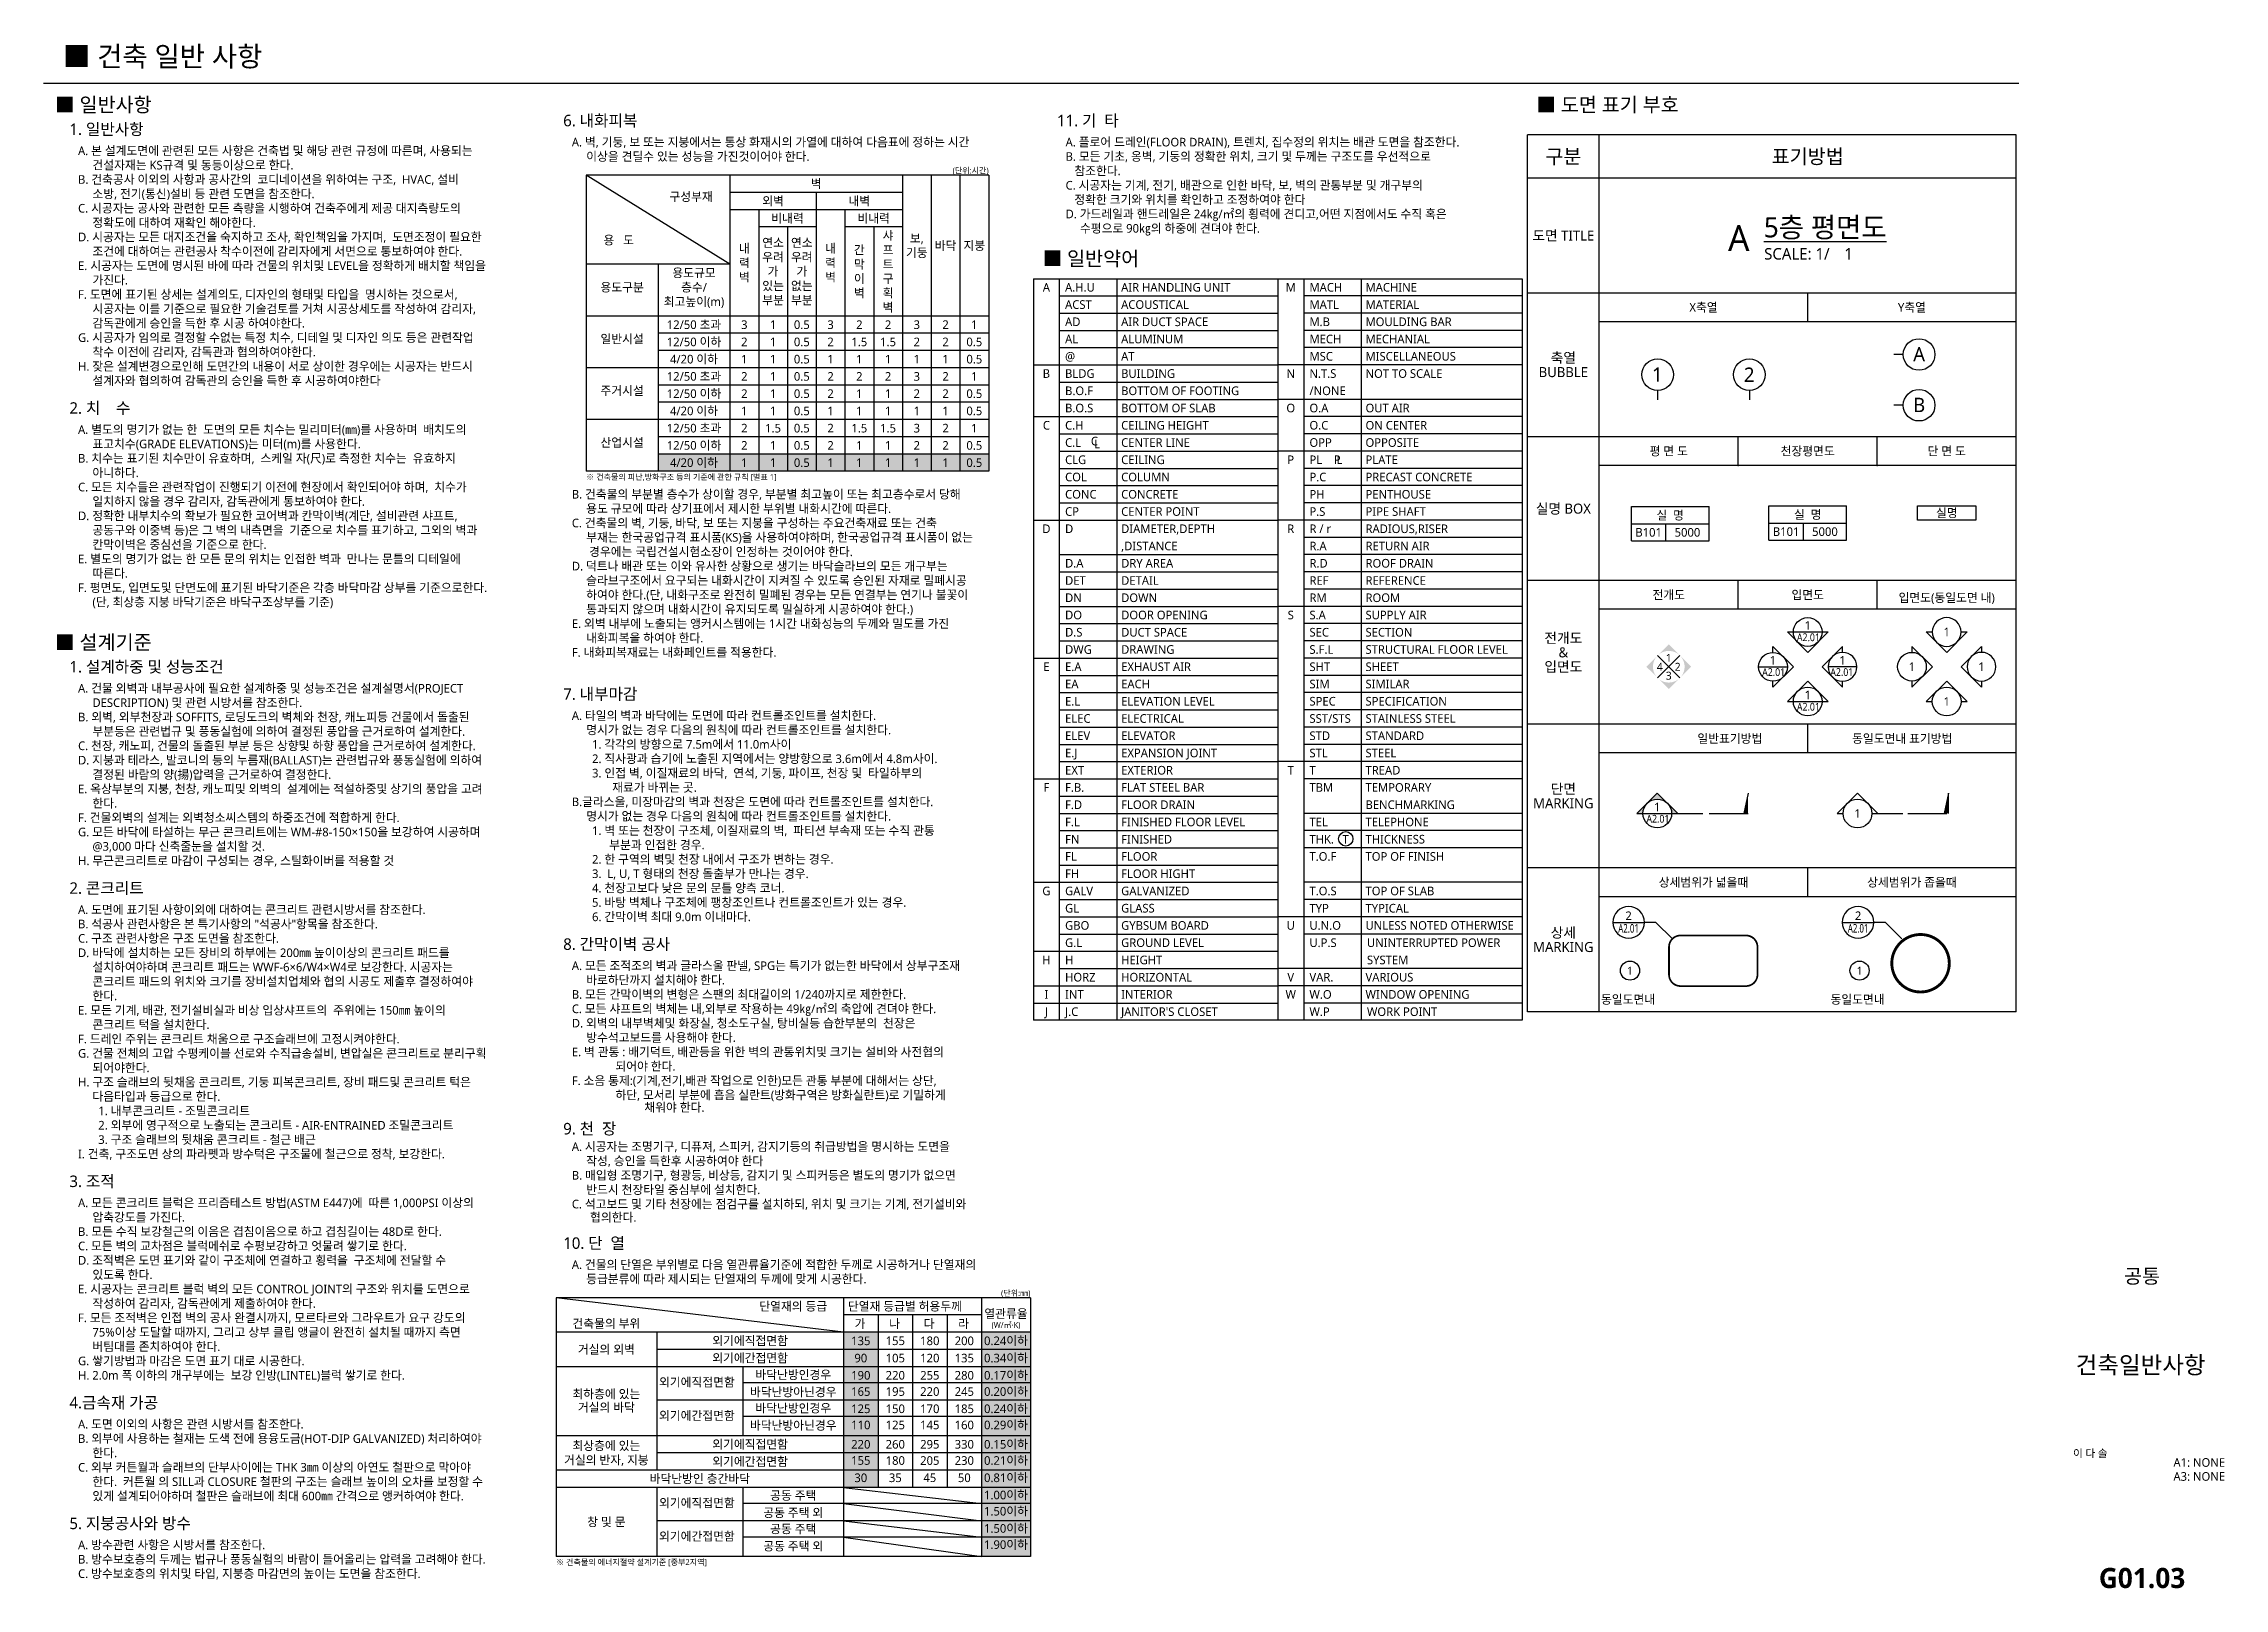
# Model space of a CAD drawing. Header units: millimetres. Extents: x 179512 to 255367, y -13105 to 40634.
import ezdxf
from ezdxf.enums import TextEntityAlignment as Align

# ---------------------------------------------------------------- set-up
doc = ezdxf.new("R2010")
doc.units = ezdxf.units.MM
doc.header["$LTSCALE"] = 400
doc.header["$MEASUREMENT"] = 0
doc.linetypes.add('DASHDOT', pattern=[1, 0.5, -0.25, 0, -0.25])
for name, color, linetype in [('253', 253, 'Continuous'), ('DM1', 7, 'Continuous'), ('ELE-2', 2, 'Continuous'), ('ELE-4', 4, 'Continuous'), ('ELE-7', 7, 'Continuous'), ('SHT', 5, 'Continuous'), ('SYM', 6, 'Continuous'), ('TAG', 6, 'Continuous'), ('TEXT', 3, 'Continuous'), ('TITLE', 3, 'Continuous'), ('TXT', 3, 'Continuous')]:
    doc.layers.add(name, color=color, linetype=linetype)
doc.styles.add('맑은고딕B', font='malgunbd.ttf')
doc.styles.add('스타일1', font='malgun.ttf')

msp = doc.modelspace()

# ---------------------------------------------------------------- texts
at = {"layer": 'SYM', "color": 3, "style": '스타일1'}
for s, p in [('4', (235730, 18957)), ('1', (236041, 19268)), ('2', (236352, 18957)), ('3', (236041, 18646))]:
    msp.add_text(s, height=275, dxfattribs=at).set_placement(p, align=Align.MIDDLE)
at = {"layer": 'TEXT', "style": '스타일1'}
for s, height, p in [('■ 건축 일반 사항', 700, (180183, 39838)), ('동일도면내', 300, (233684, 7232)), ('동일도면내', 300, (241668, 7232)), ('외기에직접면함', 300, (200918, -6083)), ('외기에간접면함', 300, (200918, -7246)), ('외기에직접면함', 300, (200918, -10283)), ('외기에간접면함', 300, (200918, -11446))]:
    msp.add_text(s, height=height, dxfattribs=at).set_placement(p)
for s, height, p in [('■ 일반사항', 500, (179910, 38507)), ('■ 도면 표기 부호', 500, (231435, 38507)), ('6. 내화피복', 400, (197585, 37957)), ('11. 기  타', 400, (214760, 37957)), ('1. 일반사항', 400, (180410, 37657)), ('A. 벽, 기둥, 보 또는 지붕에서는 통상 화재시의 가열에 대하여 다음표에 정하는 시간 ', 300, (197885, 37207)), ('A. 플로어 드레인(FLOOR DRAIN), 트렌치, 집수정의 위치는 배관 도면을 참조한다.', 300, (215060, 37207)), ('A. 본 설계도면에 관련된 모든 사항은 건축법 및 해당 관련 규정에 따른며, 사용되는', 300, (180710, 36907)), ('건설자재는 KS규격 및 동등이상으로 한다.', 300, (181210, 36407)), ('이상을 견딜수 있는 성능을 가진것이어야 한다.', 300, (198385, 36707)), ('B. 모든 기초, 옹벽, 기둥의 정확한 위치, 크기 및 두께는 구조도를 우선적으로 ', 300, (215060, 36707)), ('C. 시공자는 기계, 전기, 배관으로 인한 바닥, 보, 벽의 관통부분 및 개구부의 ', 300, (215060, 35707)), ('   참조한다.', 300, (215060, 36207)), ('C. 시공자는 공사와 관련한 모든 측량을 시행하여 건축주에게 제공 대지측량도의 ', 300, (180710, 34907)), ('D. 가드레일과 핸드레일은 24㎏/㎡의 횡력에 견디고,어떤 지점에서도 수직 혹은', 300, (215060, 34707)), ('   정확한 크기와 위치를 확인하고 조정하여야 한다', 300, (215060, 35207)), ('정확도에 대하여 재확인 해야한다.', 300, (181210, 34407)), ('수평으로 90㎏의 하중에 견뎌야 한다.', 300, (215560, 34207)), ('D. 시공자는 모든 대지조건을 숙지하고 조사, 확인책임을 가지며,  도면조정이 필요한', 300, (180710, 33907)), ('조건에 대하여는 관련공사 착수이전에 감리자에게 서면으로 통보하여야 한다. ', 300, (181210, 33407)), ('■ 일반약어', 500, (214260, 33157)), ('E. 시공자는 도면에 명시된 바에 따라 건물의 위치및 LEVEL을 정확하게 배치할 책임을 ', 300, (180710, 32907)), ('F. 도면에 표기된 상세는 설계의도, 디자인의 형태및 타입을  명시하는 것으로서,', 300, (180710, 31907)), ('가진다.', 300, (181210, 32407)), ('A.H.U', 300, (215042, 32157)), ('AIR HANDLING UNIT', 300, (216992, 32157)), ('MACH', 300, (223542, 32157)), ('MACHINE', 300, (225492, 32157)), ('시공자는 이를 기준으로 필요한 기술검토를 거쳐 시공상세도를 작성하여 감리자,', 300, (181210, 31407)), ('ACST', 300, (215042, 31557)), ('AD', 300, (215042, 30957)), ('ACOUSTICAL', 300, (216992, 31557)), ('AIR DUCT SPACE', 300, (216992, 30957)), ('MATL', 300, (223542, 31557)), ('M.B', 300, (223542, 30957)), ('MATERIAL', 300, (225492, 31557)), ('MOULDING BAR', 300, (225492, 30957)), ('G. 시공자가 임의로 결정할 수없는 특정 치수, 디테일 및 디자인 의도 등은 관련작업', 300, (180710, 30407)), ('감독관에게 승인을 득한 후 시공 하여야한다. ', 300, (181210, 30907)), ('AL', 300, (215042, 30357)), ('ALUMINUM', 300, (216992, 30357)), ('MECH', 300, (223542, 30357)), ('MECHANIAL', 300, (225492, 30357)), ('H. 잦은 설계변경으로인해 도면간의 내용이 서로 상이한 경우에는 시공자는 반드시', 300, (180710, 29407)), ('착수 이전에 감리자, 감독관과 협의하여야한다.', 300, (181210, 29907)), ('@', 300, (215042, 29757)), ('AT', 300, (216992, 29757)), ('MSC', 300, (223542, 29757)), ('MISCELLANEOUS', 300, (225492, 29757)), ('설계자와 협의하여 감독관의 승인을 득한 후 시공하여야한다', 300, (181210, 28907)), ('BLDG', 300, (215042, 29157)), ('BUILDING', 300, (216992, 29157)), ('N.T.S', 300, (223542, 29157)), ('NOT TO SCALE', 300, (225492, 29157)), ('2. 치    수', 400, (180410, 27957)), ('B.O.F', 300, (215042, 28557)), ('B.O.S', 300, (215042, 27957)), ('BOTTOM OF FOOTING', 300, (216992, 28557)), ('BOTTOM OF SLAB', 300, (216992, 27957)), ('/NONE', 300, (223542, 28557)), ('O.A', 300, (223542, 27957)), ('OUT AIR', 300, (225492, 27957)), ('A. 별도의 명기가 없는 한  도면의 모든 치수는 밀리미터(㎜)를 사용하며  배치도의 ', 300, (180710, 27207)), ('C.H', 300, (215042, 27357)), ('CEILING HEIGHT', 300, (216992, 27357)), ('O.C', 300, (223542, 27357)), ('ON CENTER', 300, (225492, 27357)), ('표고치수(GRADE ELEVATIONS)는 미터(m)를 사용한다.', 300, (181210, 26707)), ('C.L', 300, (215042, 26757)), ('C', 300, (215938, 26806)), ('L', 300, (216052, 26704)), ('CENTER LINE', 300, (216992, 26757)), ('OPP', 300, (223542, 26757)), ('OPPOSITE', 300, (225492, 26757)), ('B. 치수는 표기된 치수만이 유효하며,  스케일 자(尺)로 측정한 치수는  유효하지 ', 300, (180710, 26207)), ('아니하다.', 300, (181210, 25707)), ('CLG', 300, (215042, 26157)), ('CEILING', 300, (216992, 26157)), ('PL', 300, (223542, 26157)), ('P', 300, (224391, 26157)), ('L', 300, (224482, 26157)), ('PLATE', 300, (225492, 26157)), ('C. 모든 치수들은 관련작업이 진행되기 이전에 현장에서 확인되어야 하며,  치수가', 300, (180710, 25207)), ('B. 건축물의 부분별 층수가 상이할 경우, 부분별 최고높이 또는 최고층수로서 당해 ', 300, (197885, 24957)), ('COL', 300, (215042, 25557)), ('CONC', 300, (215042, 24957)), ('COLUMN', 300, (216992, 25557)), ('CONCRETE', 300, (216992, 24957)), ('P.C', 300, (223542, 25557)), ('PH', 300, (223542, 24957)), ('PRECAST CONCRETE', 300, (225492, 25557)), ('PENTHOUSE', 300, (225492, 24957)), ('D. 정확한 내부치수의 확보가 필요한 코어벽과 칸막이벽(계단, 설비관련 샤프트, ', 300, (180710, 24207)), ('일치하지 않을 경우 감리자, 감독관에게 통보하여야 한다.', 300, (181210, 24707)), ('용도 규모에 따라 상기표에서 제시한 부위별 내화시간에 따른다.', 300, (198385, 24457)), ('CP', 300, (215042, 24357)), ('CENTER POINT', 300, (216992, 24357)), ('P.S', 300, (223542, 24357)), ('PIPE SHAFT', 300, (225492, 24357)), ('공동구와 이중벽 등)은 그 벽의 내측면을  기준으로 치수를 표기하고, 그외의 벽과', 300, (181210, 23707)), ('C. 건축물의 벽, 기둥, 바닥, 보 또는 지붕을 구성하는 주요건축재료 또는 건축', 300, (197885, 23957)), ('부재는 한국공업규격 표시품(KS)을 사용하여야하며, 한국공업규격 표시품이 없는', 300, (198385, 23457)), ('D', 300, (215042, 23757)), ('DIAMETER,DEPTH', 300, (216992, 23757)), ('R / r', 300, (223542, 23757)), ('RADIOUS,RISER', 300, (225492, 23757)), ('E. 별도의 명기가 없는 한 모든 문의 위치는 인접한 벽과  만나는 문틀의 디테일에', 300, (180710, 22707)), ('칸막이벽은 중심선을 기준으로 한다.', 300, (181210, 23207)), (' 경우에는 국립건설시험소장이 인정하는 것이어야 한다.', 300, (198385, 22957)), (',DISTANCE', 300, (216992, 23157)), ('R.A', 300, (223542, 23157)), ('RETURN AIR', 300, (225492, 23157)), ('따른다.', 300, (181210, 22207)), ('D. 덕트나 배관 또는 이와 유사한 상황으로 생기는 바닥슬라브의 모든 개구부는 ', 300, (197885, 22457)), ('슬라브구조에서 요구되는 내화시간이 지켜질 수 있도록 승인된 자재로 밀폐시공 ', 300, (198385, 21957)), ('D.A', 300, (215042, 22557)), ('DET', 300, (215042, 21957)), ('DRY AREA', 300, (216992, 22557)), ('DETAIL', 300, (216992, 21957)), ('R.D', 300, (223542, 22557)), ('REF', 300, (223542, 21957)), ('ROOF DRAIN', 300, (225492, 22557)), ('REFERENCE', 300, (225492, 21957)), ('하여야 한다.(단, 내화구조로 완전히 밀폐된 경우는 모든 연결부는 연기나 불꽃이', 300, (198385, 21457)), ('DN', 300, (215042, 21357)), ('DOWN ', 300, (216992, 21357)), ('RM', 300, (223542, 21357)), ('ROOM', 300, (225492, 21357)), ('E. 외벽 내부에 노출되는 앵커시스템에는 1시간 내화성능의 두께와 밀도를 가진', 300, (197885, 20457)), ('통과되지 않으며 내화시간이 유지되도록 밀실하게 시공하여야 한다.)', 300, (198385, 20957)), ('DO', 300, (215042, 20757)), ('DOOR OPENING', 300, (216992, 20757)), ('S.A', 300, (223542, 20757)), ('SUPPLY AIR', 300, (225492, 20757)), ('■ 설계기준', 500, (179910, 19807)), ('내화피복을 하여야 한다.', 300, (198385, 19957)), ('D.S', 300, (215042, 20157)), ('DUCT SPACE', 300, (216992, 20157)), ('SEC', 300, (223542, 20157)), ('SECTION', 300, (225492, 20157)), ('1. 설계하중 및 성능조건', 400, (180410, 18957)), ('F. 내화피복재료는 내화페인트를 적용한다. ', 300, (197885, 19457)), ('DWG', 300, (215042, 19557)), ('E.A', 300, (215042, 18957)), ('DRAWING', 300, (216992, 19557)), ('EXHAUST AIR', 300, (216992, 18957)), ('S.F.L', 300, (223542, 19557)), ('SHT', 300, (223542, 18957)), ('STRUCTURAL FLOOR LEVEL', 300, (225492, 19557)), ('SHEET', 300, (225492, 18957)), ('A. 건물 외벽과 내부공사에 필요한 설계하중 및 성능조건은 설계설명서(PROJECT ', 300, (180710, 18207)), ('7. 내부마감', 400, (197585, 18007)), ('EA', 300, (215042, 18357)), ('EACH', 300, (216992, 18357)), ('SIM', 300, (223542, 18357)), ('SIMILAR', 300, (225492, 18357)), ('DESCRIPTION) 및 관련 시방서를 참조한다.', 300, (181210, 17707)), ('E.L', 300, (215042, 17757)), ('ELEVATION LEVEL', 300, (216992, 17757)), ('SPEC', 300, (223542, 17757)), ('SPECIFICATION', 300, (225492, 17757)), ('B. 외벽, 외부천장과 SOFFITS, 로딩도크의 벽체와 천장, 캐노피등 건물에서 돌출된', 300, (180710, 17207)), ('부분등은 관련법규 및 풍동실험에 의하여 결정된 풍압을 근거로하여 설계한다.', 300, (181210, 16707)), ('A. 타일의 벽과 바닥에는 도면에 따라 컨트롤조인트를 설치한다. ', 300, (197885, 17257)), ('명시가 없는 경우 다음의 원칙에 따라 컨트롤조인트를 설치한다.', 300, (198385, 16757)), ('ELEC', 300, (215042, 17157)), ('ELEV', 300, (215042, 16557)), ('ELECTRICAL', 300, (216992, 17157)), ('ELEVATOR', 300, (216992, 16557)), ('SST/STS', 300, (223542, 17157)), ('STD', 300, (223542, 16557)), ('STAINLESS STEEL', 300, (225492, 17157)), ('STANDARD', 300, (225492, 16557)), ('C. 천장, 캐노피, 건물의 돌출된 부분 등은 상향및 하향 풍압을 근거로하여 설계한다.', 300, (180710, 16207)), ('  2. 직사광과 습기에 노출된 지역에서는 양방향으로 3.6m에서 4.8m사이.', 300, (198385, 15757)), ('  1. 각각의 방향으로 7.5m에서 11.0m사이', 300, (198385, 16257)), ('E.J', 300, (215042, 15957)), ('EXPANSION JOINT', 300, (216992, 15957)), ('STL', 300, (223542, 15957)), ('STEEL', 300, (225492, 15957)), ('D. 지붕과 테라스, 발코니의 등의 누름재(BALLAST)는 관련법규와 풍동실험에 의하여 ', 300, (180710, 15707)), ('결정된 바람의 양(揚)압력을 근거로하여 결정한다.', 300, (181210, 15207)), ('  3. 인접 벽, 이질재료의 바닥,  연석, 기둥, 파이프, 천장 및  타일하부의', 300, (198385, 15257)), ('EXT', 300, (215042, 15357)), ('EXTERIOR', 300, (216992, 15357)), ('T', 300, (223542, 15357)), ('TREAD', 300, (225492, 15357)), ('E. 옥상부분의 지붕, 천창, 캐노피및 외벽의  설계에는 적설하중및 상기의 풍압을 고려', 300, (180710, 14707)), ('B.글라스울, 미장마감의 벽과 천장은 도면에 따라 컨트롤조인트를 설치한다.', 300, (197885, 14257)), (' 재료가 바뀌는 곳.', 300, (199185, 14757)), ('F.B.', 300, (215042, 14757)), ('FLAT STEEL BAR', 300, (216992, 14757)), ('TBM', 300, (223542, 14757)), ('TEMPORARY', 300, (225492, 14757)), ('F. 건물외벽의 설계는 외벽청소씨스템의 하중조건에 적합하게 한다.', 300, (180710, 13707)), ('한다.', 300, (181210, 14207)), ('명시가 없는 경우 다음의 원칙에 따라 컨트롤조인트를 설치한다.', 300, (198385, 13757)), ('F.D', 300, (215042, 14157)), ('F.L', 300, (215042, 13557)), ('FLOOR DRAIN', 300, (216992, 14157)), ('FINISHED FLOOR LEVEL', 300, (216992, 13557)), ('TEL', 300, (223542, 13557)), ('TELEPHONE', 300, (225492, 13557)), ('BENCHMARKING', 300, (225492, 14157)), ('  1. 벽 또는 천장이 구조체, 이질재료의 벽,  파티션 부속재 또는 수직 관통', 300, (198385, 13257)), ('부분과 인접한 경우.', 300, (199185, 12757)), ('FN', 300, (215042, 12957)), ('FINISHED', 300, (216992, 12957)), ('THK.', 300, (223542, 12957)), ('T', 300, (224690, 12957)), ('THICKNESS', 300, (225492, 12957)), ('H. 무근콘크리트로 마감이 구성되는 경우, 스틸화이버를 적용할 것   ', 300, (180710, 12207)), ('  2. 한 구역의 벽및 천장 내에서 구조가 변하는 경우.', 300, (198385, 12257)), ('FL', 300, (215042, 12357)), ('FLOOR', 300, (216992, 12357)), ('T.O.F', 300, (223542, 12357)), ('TOP OF FINISH', 300, (225492, 12357)), ('2. 콘크리트', 400, (180410, 11257)), ('  4. 천장고보다 낮은 문의 문틀 양측 코너.', 300, (198385, 11257)), ('  3.  L, U, T 형태의 천장 돌출부가 만나는 경우.', 300, (198385, 11757)), ('FH', 300, (215042, 11757)), ('FLOOR HIGHT', 300, (216992, 11757)), ('A. 도면에 표기된 사항이외에 대하여는 콘크리트 관련시방서를 참조한다.', 300, (180710, 10507)), ('  5. 바탕 벽체나 구조체에 팽창조인트나 컨트롤조인트가 있는 경우.', 300, (198385, 10757)), ('GALV', 300, (215042, 11157)), ('GL', 300, (215042, 10557)), ('GALVANIZED', 300, (216992, 11157)), ('GLASS', 300, (216992, 10557)), ('T.O.S', 300, (223542, 11157)), ('TYP', 300, (223542, 10557)), ('TOP OF SLAB', 300, (225492, 11157)), ('TYPICAL', 300, (225492, 10557)), ('  6. 간막이벽 최대 9.0m 이내마다.', 300, (198385, 10257)), ('GBO', 300, (215042, 9957)), ('GYBSUM BOARD', 300, (216992, 9957)), ('U.N.O', 300, (223542, 9957)), ('UNLESS NOTED OTHERWISE', 300, (225492, 9957)), ('C. 구조 관련사항은 구조 도면을 참조한다.', 300, (180710, 9507)), ('8. 간막이벽 공사', 400, (197585, 9307)), ('G.L', 300, (215042, 9357)), ('GROUND LEVEL', 300, (216992, 9357)), ('U.P.S', 300, (223542, 9357)), ('UNINTERRUPTED POWER', 300, (225542, 9357)), ('A. 모든 조적조의 벽과 글라스울 판넬, SPG는 특기가 없는한 바닥에서 상부구조재', 300, (197885, 8557)), ('H', 300, (215042, 8757)), ('HEIGHT', 300, (216992, 8757)), ('SYSTEM', 300, (225542, 8757)), ('B. 모든 간막이벽의 변형은 스팬의 최대길이의 1/240까지로 제한한다.', 300, (197885, 7557)), ('바로하단까지 설치해야 한다.', 300, (198385, 8057)), ('INT', 300, (215042, 7557)), ('HORZ', 300, (215042, 8157)), ('INTERIOR', 300, (216992, 7557)), ('HORIZONTAL', 300, (216992, 8157)), ('VAR.', 300, (223542, 8157)), ('W.O', 300, (223542, 7557)), ('VARIOUS', 300, (225492, 8157)), ('WINDOW OPENING', 300, (225492, 7557)), ('C. 모든 샤프트의 벽체는 내,외부로 작용하는 49㎏/㎡의 축압에 견뎌야 한다.', 300, (197885, 7057)), ('J.C', 300, (215042, 6957)), ("JANITOR'S CLOSET", 300, (216992, 6957)), ('W.P', 300, (223542, 6957)), ('WORK POINT', 300, (225542, 6957)), ('F. 드레인 주위는 콘크리트 채움으로 구조슬래브에 고정시켜야한다.', 300, (180710, 6007)), ('D. 외벽의 내부벽체및 화장실, 청소도구실, 탕비실등 습한부분의  천장은', 300, (197885, 6557)), ('방수석고보드를 사용해야 한다.', 300, (198385, 6057)), ('G. 건물 전체의 고압 수평케이블 선로와 수직급송설비, 변압실은 콘크리트로 분리구획', 300, (180710, 5507)), ('E. 벽 관통 : 배기덕트, 배관등을 위한 벽의 관통위치및 크기는 설비와 사전협의 ', 300, (197885, 5557)), ('H. 구조 슬래브의 뒷채움 콘크리트, 기둥 피복콘크리트, 장비 패드및 콘크리트 턱은', 300, (180710, 4507)), ('되어야한다.', 300, (181210, 5007)), ('F. 소음 통제:(기계,전기,배관 작업으로 인한)모든 관통 부분에 대해서는 상단, ', 300, (197885, 4557)), ('          되어야 한다.', 300, (198385, 5057)), ('다음타입과 등급으로 한다.', 300, (181210, 4007)), ('          하단, 모서리 부분에 흡음 실란트(방화구역은 방화실란트)로 기밀하게 ', 300, (198385, 4057)), ('채워야 한다.', 300, (200409, 3627)), ('  2. 외부에 영구적으로 노출되는 콘크리트 - AIR-ENTRAINED 조밀콘크리트 ', 300, (181210, 3007)), ('  1. 내부콘크리트 - 조밀콘크리트', 300, (181210, 3507)), ('9. 천  장', 400, (197585, 2888)), ('  3. 구조 슬래브의 뒷채움 콘크리트 - 철근 배근', 300, (181210, 2507)), ('A. 시공자는 조명기구, 디퓨져, 스피커, 감지기등의 취급방법을 명시하는 도면을 ', 300, (197885, 2264)), ('I. 건축, 구조도면 상의 파라펫과 방수턱은 구조물에 철근으로 정착, 보강한다.', 300, (180710, 2007)), ('작성, 승인을 득한후 시공하여야 한다', 300, (198385, 1764)), ('3. 조적', 400, (180410, 1057)), ('B. 매입형 조명기구, 형광등, 비상등, 감지기 및 스피커등은 별도의 명기가 없으면', 300, (197885, 1264)), ('반드시 천장타일 중심부에 설치한다.', 300, (198385, 764)), ('A. 모든 콘크리트 블럭은 프리즘테스트 방법(ASTM E447)에  따른 1,000PSI 이상의', 300, (180710, 307)), ('C. 석고보드 및 기타 천장에는 점검구를 설치하되, 위치 및 크기는 기계, 전기설비와', 300, (197885, 264)), ('B. 모든 수직 보강철근의 이음은 겹침이음으로 하고 겹침길이는 48D로 한다.', 300, (180710, -693)), ('압축강도를 가진다. ', 300, (181210, -193)), ('협의한다.', 300, (198521, -197)), ('C. 모든 벽의 교차점은 블럭메쉬로 수평보강하고 엇물려 쌓기로 한다.', 300, (180710, -1193)), ('D. 조적벽은 도면 표기와 같이 구조체에 연결하고 횡력을  구조체에 전달할 수 ', 300, (180710, -1693)), ('10. 단  열', 400, (197585, -1093)), ('있도록 한다.', 300, (181210, -2193)), ('A. 건물의 단열은 부위별로 다음 열관류율기준에 적합한 두께로 시공하거나 단열재의', 300, (197885, -1843)), ('등급분류에 따라 제시되는 단열재의 두께에 맞게 시공한다.', 300, (198385, -2343)), ('E. 시공자는 콘크리트 블럭 벽의 모든 CONTROL JOINT의 구조와 위치를 도면으로', 300, (180710, -2693)), ('작성하여 감리자, 감독관에게 제출하여야 한다. ', 300, (181210, -3193)), ('F. 모든 조적벽은 인접 벽의 공사 완결시까지, 모르타르와 그라우트가 요구 강도의', 300, (180710, -3693)), ('단열재 등급별 허용두께', 300, (207487, -3293)), ('75%%%이상 도달할 때까지, 그리고 상부 클립 앵글이 완전히 설치될 때까지 측면 ', 300, (181210, -4193)), ('버팀대를 존치하여야 한다.', 300, (181210, -4693)), ('G. 쌓기방법과 마감은 도면 표기 대로 시공한다.', 300, (180710, -5193)), ('H. 2.0m 폭 이하의 개구부에는  보강 인방(LINTEL)블럭 쌓기로 한다.', 300, (180710, -5693)), ('4.금속재 가공', 400, (180410, -6643)), ('A. 도면 이외의 사항은 관련 시방서를 참조한다.', 300, (180710, -7393)), ('B. 외부에 사용하는 철재는 도색 전에 용융도금(HOT-DIP GALVANIZED) 처리하여야', 300, (180710, -7893)), ('한다.', 300, (181210, -8393)), ('C. 외부 커튼월과 슬래브의 단부사이에는 THK 3㎜ 이상의 아연도 철판으로 막아야', 300, (180710, -8893)), ('한다.  커튼월 의 SILL과 CLOSURE 철판의 구조는 슬래브 높이의 오차를 보정할 수', 300, (181210, -9393)), ('있게 설계되어야하며 철판은 슬래브에 최대 600㎜ 간격으로 앵커하여야 한다.', 300, (181210, -9893)), ('5. 지붕공사와 방수', 400, (180410, -10843)), ('A. 방수관련 사항은 시방서를 참조한다.', 300, (180710, -11593)), ('B. 방수보호층의 두께는 법규나 풍동실험의 바람이 들어올리는 압력을 고려해야 한다.', 300, (180710, -12093)), ('C. 방수보호층의 위치및 타입, 지붕층 마감면의 높이는 도면을 참조한다.', 300, (180710, -12593))]:
    msp.add_text(s, height=height, dxfattribs=at).set_placement(p, align=Align.MIDDLE_LEFT)
for s, height, p in [('구분', 500, (232374, 36707)), ('표기방법', 500, (240874, 36707)), ('벽', 300, (206385, 35757)), ('외벽', 300, (204885, 35157)), ('내벽', 300, (207885, 35157)), ('비내력', 300, (205385, 34557)), ('비내력', 300, (208385, 34557)), ('샤', 300, (208885, 33957)), ('도면 TITLE', 350, (232374, 33957)), ('내', 300, (203885, 33507)), ('우려', 300, (204885, 33207)), ('연소', 300, (204885, 33707)), ('우려', 300, (205885, 33207)), ('연소', 300, (205885, 33707)), ('내', 300, (206885, 33507)), ('간', 300, (207885, 33457)), ('프', 300, (208885, 33457)), ('기둥', 300, (209885, 33357)), ('보,', 300, (209885, 33857)), ('바닥', 300, (210885, 33607)), ('지붕', 300, (211885, 33607)), ('용도규모', 300, (202135, 32657)), ('력', 300, (203885, 33007)), ('벽', 300, (203885, 32507)), ('가', 300, (204885, 32707)), ('가', 300, (205885, 32707)), ('력', 300, (206885, 33007)), ('벽', 300, (206885, 32507)), ('이', 300, (207885, 32457)), ('막', 300, (207885, 32957)), ('트', 300, (208885, 32957)), ('구', 300, (208885, 32457)), ('용도구분', 300, (199635, 32157)), ('층수/', 300, (202135, 32157)), ('부분', 300, (204885, 31707)), ('있는', 300, (204885, 32207)), ('부분', 300, (205885, 31707)), ('없는', 300, (205885, 32207)), ('벽', 300, (207885, 31957)), ('획', 300, (208885, 31957)), ('A', 300, (214392, 32157)), ('M', 300, (222892, 32157)), ('최고높이(m)', 300, (202135, 31657)), ('벽', 300, (208885, 31457)), ('X축열', 300, (237249, 31457)), ('Y축열', 300, (244499, 31457)), ('일반시설', 300, (199635, 30357)), ('12/50 초과', 300, (202135, 30857)), ('12/50 이하', 300, (202135, 30257)), ('4/20 이하', 300, (202135, 29657)), ('축열', 350, (232374, 29707)), ('12/50 초과', 300, (202135, 29057)), ('B', 300, (214392, 29157)), ('N', 300, (222892, 29157)), ('BUBBLE', 350, (232374, 29207)), ('주거시설', 300, (199635, 28557)), ('12/50 이하', 300, (202135, 28457)), ('O', 300, (222892, 27957)), ('12/50 초과', 300, (202135, 27257)), ('4/20 이하', 300, (202135, 27857)), ('C', 300, (214392, 27357)), ('산업시설', 300, (199635, 26757)), ('12/50 이하', 300, (202135, 26657)), ('평 면 도', 300, (236041, 26457)), ('천장평면도', 300, (240874, 26457)), ('단 면 도', 300, (245708, 26457)), ('4/20 이하', 300, (202135, 26057)), ('P', 300, (222892, 26157)), ('실명 BOX', 350, (232374, 24457)), ('D', 300, (214392, 23757)), ('R', 300, (222892, 23757)), ('전개도', 300, (236041, 21457)), ('입면도', 300, (240874, 21457)), ('입면도(동일도면 내)', 300, (245708, 21357)), ('S', 300, (222892, 20757)), ('전개도', 350, (232374, 19957)), ('E', 300, (214392, 18957)), ('입면도', 350, (232374, 18957)), ('&', 350, (232374, 19457)), ('일반표기방법', 300, (238166, 16457)), ('동일도면내 표기방법', 300, (244161, 16457)), ('T', 300, (222892, 15357)), ('F', 300, (214392, 14757)), ('단면', 350, (232374, 14707)), ('MARKING', 350, (232374, 14207)), ('상세범위가 넓을때', 300, (237249, 11457)), ('상세범위가 좁을때', 300, (244499, 11457)), ('G', 300, (214392, 11157)), ('U', 300, (222892, 9957)), ('상세', 350, (232374, 9707)), ('MARKING', 350, (232374, 9207)), ('H', 300, (214392, 8757)), ('I', 300, (214392, 7557)), ('W', 300, (222892, 7557)), ('V', 300, (222892, 8157)), ('J', 300, (214392, 6957)), ('공통', 500, (252504, -2243)), ('건축물의 부위', 300, (199087, -3893)), ('단열재의 등급', 300, (205587, -3293)), ('외기에직접면함', 300, (204087, -4493)), ('거실의 외벽', 300, (199087, -4793)), ('외기에간접면함', 300, (204087, -5093)), ('바닥난방인경우', 300, (205587, -5675)), ('최하층에 있는', 300, (199087, -6343)), ('거실의 바닥', 300, (199087, -6807)), ('바닥난방아닌경우', 300, (205587, -6275)), ('바닥난방인경우', 300, (205587, -6838)), ('바닥난방아닌경우', 300, (205587, -7438)), ('최상층에 있는', 300, (199087, -8143)), ('외기에직접면함', 300, (204087, -8093)), ('거실의 반자, 지붕', 300, (199087, -8643)), ('외기에간접면함', 300, (204087, -8693)), ('0.81이하', 300, (212987, -9257)), ('바닥난방인 층간바닥', 300, (202337, -9293)), ('공동 주택', 300, (205587, -9875)), ('창 및 문', 300, (199087, -10793)), ('공동 주택 외', 300, (205587, -10475)), ('1.50이하', 300, (212987, -10420)), ('공동 주택', 300, (205587, -11038)), ('공동 주택 외', 300, (205587, -11638)), ('1.90이하', 300, (212987, -11583))]:
    msp.add_text(s, height=height, dxfattribs=at).set_placement(p, align=Align.MIDDLE_CENTER)
at = {"layer": 'TEXT', "color": 6, "style": '스타일1'}
for s, p in [('B. 건축공사 이외의 사항과 공사간의  코디네이션을 위하여는 구조,  HVAC, 설비', (180710, 35907)), ('소방, 전기(통신)설비 등 관련 도면을 참조한다.', (181210, 35407)), ('F. 평면도, 입면도및 단면도에 표기된 바닥기준은 각층 바닥마감 상부를 기준으로한다.', (180710, 21707)), ('(단, 최상층 지붕 바닥기준은 바닥구조상부를 기준)', (181210, 21207)), ('G. 모든 바닥에 타설하는 무근 콘크리트에는 WM-#8-150×150을 보강하여 시공하며', (180710, 13207)), ('@3,000 마다 신축줄눈을 설치할 것.', (181210, 12707)), ('D. 바닥에 설치하는 모든 장비의 하부에는 200㎜ 높이이상의 콘크리트 패드를', (180710, 9007)), ('설치하여야하며 콘크리트 패드는 WWF-6×6/W4×W4로 보강한다. 시공자는', (181210, 8507)), ('콘크리트 패드의 위치와 크기를 장비설치업체와 협의 시공도 제출후 결정하여야', (181210, 8007)), ('한다.', (181210, 7507)), ('E. 모든 기계, 배관, 전기설비실과 비상 입상샤프트의  주위에는 150㎜ 높이의', (180710, 7007)), ('콘크리트 턱을 설치한다. ', (181210, 6507))]:
    msp.add_text(s, height=300, dxfattribs=at).set_placement(p, align=Align.MIDDLE_LEFT)
at = {"layer": 'TEXT', "style": '스타일1'}
for s, p in [('(단위:시간)', (212385, 36057)), ('(단위:㎜)', (213837, -2993))]:
    msp.add_text(s, height=200, dxfattribs=at).set_placement(p, align=Align.BOTTOM_RIGHT)
msp.add_text('구성부재', height=300, dxfattribs=at).set_placement((202785, 35457), align=Align.TOP_RIGHT)
msp.add_text('용   도', height=300, dxfattribs=at).set_placement((198985, 33557), align=Align.BOTTOM_LEFT)
at = {"layer": 'TEXT', "color": 6, "style": '스타일1'}
for s, p in [('3', (203885, 30857)), ('2', (203885, 30257)), ('1', (204885, 30857)), ('1', (204885, 30257)), ('0.5', (205885, 30857)), ('0.5', (205885, 30257)), ('3', (206885, 30857)), ('2', (206885, 30257)), ('1.5', (207885, 30257)), ('2', (207885, 30857)), ('1.5', (208885, 30257)), ('2', (208885, 30857)), ('3', (209885, 30857)), ('2', (209885, 30257)), ('2', (210885, 30857)), ('2', (210885, 30257)), ('0.5', (211885, 30257)), ('1', (211885, 30857)), ('1', (203885, 29657)), ('1', (204885, 29657)), ('0.5', (205885, 29657)), ('1', (206885, 29657)), ('1', (207885, 29657)), ('1', (208885, 29657)), ('1', (209885, 29657)), ('1', (210885, 29657)), ('0.5', (211885, 29657)), ('2', (203885, 29057)), ('1', (204885, 29057)), ('0.5', (205885, 29057)), ('2', (206885, 29057)), ('2', (207885, 29057)), ('2', (208885, 29057)), ('3', (209885, 29057)), ('2', (210885, 29057)), ('1', (211885, 29057)), ('2', (203885, 28457)), ('1', (204885, 28457)), ('0.5', (205885, 28457)), ('2', (206885, 28457)), ('1', (207885, 28457)), ('1', (208885, 28457)), ('2', (209885, 28457)), ('2', (210885, 28457)), ('0.5', (211885, 28457)), ('2', (203885, 27257)), ('1', (203885, 27857)), ('1.5', (204885, 27257)), ('1', (204885, 27857)), ('0.5', (205885, 27857)), ('0.5', (205885, 27257)), ('2', (206885, 27257)), ('1', (206885, 27857)), ('1.5', (207885, 27257)), ('1', (207885, 27857)), ('1.5', (208885, 27257)), ('1', (208885, 27857)), ('3', (209885, 27257)), ('1', (209885, 27857)), ('2', (210885, 27257)), ('1', (210885, 27857)), ('0.5', (211885, 27857)), ('1', (211885, 27257)), ('2', (203885, 26657)), ('1', (204885, 26657)), ('0.5', (205885, 26657)), ('2', (206885, 26657)), ('1', (207885, 26657)), ('1', (208885, 26657)), ('2', (209885, 26657)), ('2', (210885, 26657)), ('0.5', (211885, 26657)), ('1', (203885, 26057)), ('1', (204885, 26057)), ('0.5', (205885, 26057)), ('1', (206885, 26057)), ('1', (207885, 26057)), ('1', (208885, 26057)), ('1', (209885, 26057)), ('1', (210885, 26057)), ('0.5', (211885, 26057)), ('0.24이하', (212987, -4493)), ('0.34이하', (212987, -5093)), ('0.17이하', (212987, -5693)), ('0.20이하', (212987, -6257)), ('0.24이하', (212987, -6857)), ('0.29이하', (212987, -7420)), ('0.15이하', (212987, -8093)), ('0.21이하', (212987, -8657)), ('1.00이하', (212987, -9857)), ('1.50이하', (212987, -11020))]:
    msp.add_text(s, height=300, dxfattribs=at).set_placement(p, align=Align.MIDDLE_CENTER)
at = {"layer": 'TEXT', "style": '스타일1'}
for s, p in [('※ 건축물의 피난,방화구조 등의 기준에 관한 규칙 [별표 1]', (198385, 25657)), ('※ 건축물의 에너지절약 설계기준 [중부2지역]', (197337, -12093))]:
    msp.add_text(s, height=200, dxfattribs=at).set_placement(p, align=Align.TOP_LEFT)
at = {"layer": 'TEXT', "color": 5, "style": '스타일1'}
msp.add_text('B. 석공사 관련사항은 본 특기사항의 "석공사"항목을 참조한다.', height=300, dxfattribs=at).set_placement((180710, 10007), align=Align.MIDDLE_LEFT)
at = {"layer": 'TEXT', "style": '스타일1'}
for s, height, p in [('가', 300, (207912, -3893)), ('나', 300, (209112, -3893)), ('다', 300, (210312, -3893)), ('라', 300, (211512, -3893)), ('열관류율', 300, (212987, -3543)), ('135', 300, (207937, -4493)), ('155', 300, (209137, -4493)), ('180', 300, (210337, -4493)), ('200', 300, (211537, -4493)), ('(W/㎡·K)', 200, (212987, -3943)), ('90', 300, (207937, -5093)), ('105', 300, (209137, -5093)), ('120', 300, (210337, -5093)), ('135', 300, (211537, -5093)), ('190', 300, (207937, -5693)), ('220', 300, (209137, -5693)), ('255', 300, (210337, -5693)), ('280', 300, (211537, -5693)), ('165', 300, (207937, -6257)), ('125', 300, (207937, -6857)), ('195', 300, (209137, -6257)), ('150', 300, (209137, -6857)), ('220', 300, (210337, -6257)), ('170', 300, (210337, -6857)), ('245', 300, (211537, -6257)), ('185', 300, (211537, -6857)), ('110', 300, (207937, -7420)), ('125', 300, (209137, -7420)), ('145', 300, (210337, -7420)), ('160', 300, (211537, -7420)), ('220', 300, (207937, -8093)), ('260', 300, (209137, -8093)), ('295', 300, (210337, -8093)), ('330', 300, (211537, -8093)), ('155', 300, (207937, -8657)), ('30', 300, (207937, -9257)), ('180', 300, (209137, -8657)), ('35', 300, (209137, -9257)), ('205', 300, (210337, -8657)), ('230', 300, (211537, -8657)), ('50', 300, (211537, -9257)), ('45', 300, (210337, -9257))]:
    msp.add_text(s, height=height, dxfattribs=at).set_placement(p, align=Align.MIDDLE)
at = {"layer": 'TXT', "color": 3, "style": '스타일1'}
msp.add_text('실명', height=300, dxfattribs=at).set_placement((245712, 24307), align=Align.MIDDLE_CENTER)

# ---------------------------------------------------------------- blocks, each defined once
blk = doc.blocks.new('TITLE')
at = {"layer": 'TITLE', "style": '스타일1'}
for tag, height, p in [('동명칭', 6, (776.77, -457.26)), ('SCALE-A1', 3, (797.5, -522)), ('SCALE-A3', 3, (797.5, -527)), ('DATA', 3, (797.5, -540))]:
    blk.add_attdef(tag, text='', height=height, dxfattribs=at).set_placement(p, align=Align.MIDDLE)
for tag, height, p in [('TITLE1', 6, (776.5, -479.4)), ('TITLE4', 6, (776.5, -484.39)), ('TITLE2', 6, (776.5, -489)), ('TITLE5', 6, (776.5, -493.99)), ('TITLE3', 6, (776.5, -498.7)), ('NAME-1', 3, (760.16, -517.5)), ('NAME-2', 3, (760.16, -526.5)), ('A0.00', 7, (776.5, -561))]:
    blk.add_attdef(tag, text='', height=height, dxfattribs=at).set_placement(p, align=Align.MIDDLE_CENTER)
blk = doc.blocks.new('ELE12')
at = {"layer": 'SYM', "color": 6}
blk.add_lwpolyline([(-7.09, 0), (7.09, 0), (0, 7.09)], close=True, dxfattribs=at)
blk.add_circle((-0.01, 0), 5, dxfattribs=at)
at = {"layer": 'SYM', "color": 3, "style": '스타일1'}
blk.add_attdef('1', text='', height=3, dxfattribs=at).set_placement((-0.01, 2.25), align=Align.MIDDLE)
at = {"layer": 'SYM', "color": 3, "style": '스타일1', "width": 0.84071}
blk.add_attdef('A2.01', text='', height=2.7, dxfattribs=at).set_placement((-3.77, -3.19), (4.22, -3.19), align=Align.FIT)
blk = doc.blocks.new('ELE21')
at = {"layer": 'SYM', "color": 6}
blk.add_lwpolyline([(4.99, -7.09), (7.09, -7.09), (0, 0), (-7.09, -7.09), (-5.01, -7.09)], dxfattribs=at)
blk.add_circle((-0.01, -7.09), 5, dxfattribs=at)
at = {"layer": 'SYM', "color": 3, "style": '스타일1'}
blk.add_attdef('1', text='', height=3, dxfattribs=at).set_placement((0, -7.09), align=Align.MIDDLE)
blk = doc.blocks.new('A$C487D402D')
at = {"layer": 'SYM'}
blk.add_line((-4.66, 1.14), (6.34, 1.14), dxfattribs=at)
blk.add_ellipse((0.84, 1.14), major_axis=(5.5, 0), ratio=1, start_param=-0.000003, end_param=6.283182, dxfattribs=at)
at = {"layer": 'SYM', "color": 3, "style": '스타일1', "width": 1}
for tag, height, p in [('A308', 2.75, (0.84, -0.95)), ('2', 3.3, (0.84, 3.45))]:
    blk.add_attdef(tag, text='', height=height, dxfattribs=at).set_placement(p, align=Align.MIDDLE)
blk = doc.blocks.new('A$C62930536')
at = {"layer": 'SYM'}
blk.add_circle((0.35, -0.07), 3.33, dxfattribs=at)
at = {"layer": 'TAG', "color": 3, "style": '스타일1'}
blk.add_attdef('1', text='', height=2.67, dxfattribs=at).set_placement((0.34, -0.1), align=Align.MIDDLE)
blk = doc.blocks.new('A$C0CBB1D22')
at = {"layer": 'SYM'}
for p, q in [((-18.04, -5.12), (-18.04, 6.88)), ((-18.04, 6.88), (8.96, 6.88)), ((-18.04, 0.88), (8.96, 0.88)), ((-6.04, -5.12), (-6.04, 0.88)), ((8.96, -5.12), (8.96, 6.88)), ((-18.04, -5.12), (8.96, -5.12))]:
    blk.add_line(p, q, dxfattribs=at)
at = {"layer": 'SYM', "color": 3, "style": '스타일1'}
for tag, p in [('실이름', (-4.54, 3.88)), ('실넘버', (-12.04, -2.12)), ('천정고', (1.46, -2.12))]:
    blk.add_attdef(tag, text='', height=2.5, dxfattribs=at).set_placement(p, align=Align.MIDDLE)
blk = doc.blocks.new('new4')
at = {"layer": 'DM1', "color": 0}
blk.add_line((159.79, 307.4), (159.79, 304.1), dxfattribs=at)
blk.add_ellipse((159.79, 312.9), major_axis=(-5.5, 0), ratio=1, start_param=3.141604431044625, end_param=9.424789738224211, dxfattribs=at)
at = {"layer": 'TEXT', "color": 3, "style": '스타일1', "width": 1}
blk.add_attdef('1', text='', height=4.95, dxfattribs=at).set_placement((159.71, 312.9), align=Align.MIDDLE)
blk = doc.blocks.new('44')
at = {"color": 3, "style": '스타일1'}
blk.add_text('SCALE: 1/', height=4, dxfattribs=at).set_placement((-99.36, -6.12))
for tag, p, height in [('%%UYOUR--TITLE--HERE', (-99.49, 1.6), 7), ('XXX', (-71.5, -6.12), 4)]:
    blk.add_attdef(tag, p, '', height=height, dxfattribs=at)
at = {"color": 2, "style": '스타일1'}
blk.add_attdef('A', text='', height=8.5, dxfattribs=at).set_placement((-104.44, -3.18), align=Align.RIGHT)
blk = doc.blocks.new('ELE22')
at = {"layer": 'SYM', "color": 6}
blk.add_lwpolyline([(-7.09, -4.99), (-7.09, -7.09), (0, 0), (-7.09, 7.09), (-7.09, 5.01)], dxfattribs=at)
blk.add_circle((-7.09, 0.01), 5, dxfattribs=at)
at = {"layer": 'SYM', "color": 3, "style": '스타일1'}
blk.add_attdef('1', text='', height=3, dxfattribs=at).set_placement((-7.09, 0.01), align=Align.MIDDLE)
blk = doc.blocks.new('ELE13')
at = {"layer": 'SYM', "color": 6}
blk.add_line((-5, 0), (5, 0), dxfattribs=at)
blk.add_line((-5, 0), (5, 0), dxfattribs=at)
blk.add_lwpolyline([(0, 5), (0, 7.1), (7.09, 0.01), (0, -7.08), (0, -5)], dxfattribs=at)
blk.add_lwpolyline([(0, 5), (0, 7.1), (7.09, 0.01), (0, -7.08), (0, -5)], dxfattribs=at)
blk.add_circle((0, 0), 5, dxfattribs=at)
blk.add_circle((0, 0), 5, dxfattribs=at)
at = {"layer": 'SYM', "color": 3, "style": '스타일1'}
blk.add_attdef('1', text='', height=3, dxfattribs=at).set_placement((0, 2.25), align=Align.MIDDLE)
at = {"layer": 'SYM', "color": 3, "style": '스타일1', "width": 0.84071}
blk.add_attdef('A2.01', text='', height=2.7, dxfattribs=at).set_placement((-3.76, -3.19), (4.23, -3.19), align=Align.FIT)
blk = doc.blocks.new('ELE11')
at = {"layer": 'SYM', "color": 6}
blk.add_lwpolyline([(-7.09, 0), (7.09, 0), (0, -7.09)], close=True, dxfattribs=at)
blk.add_circle((-0.01, 0), 5, dxfattribs=at)
at = {"layer": 'SYM', "color": 3, "style": '스타일1'}
blk.add_attdef('1', text='', height=3, dxfattribs=at).set_placement((-0.01, 2.25), align=Align.MIDDLE)
at = {"layer": 'SYM', "color": 3, "style": '스타일1', "width": 0.84071}
blk.add_attdef('A2.01', text='', height=2.7, dxfattribs=at).set_placement((-3.77, -3.19), (4.22, -3.19), align=Align.FIT)

# ---------------------------------------------------------------- hatches: boundary and pattern name
at = {"layer": 'SYM'}
h = msp.add_hatch(color=256, dxfattribs=at)
edge = h.paths.add_edge_path()
edge.add_ellipse((236041, 18957), major_axis=(389, 389), ratio=1, start_angle=180, end_angle=225)
edge.add_line((236041, 18407), (236041, 18179))
edge.add_line((236041, 18179), (235652, 18568))
edge = h.paths.add_edge_path()
edge.add_line((235263, 18957), (235652, 19346))
edge.add_ellipse((236041, 18957), major_axis=(-389, 389), ratio=1, start_angle=0, end_angle=45)
edge.add_ellipse((236041, 18957), major_axis=(389, 389), ratio=1, start_angle=135, end_angle=180)
edge.add_line((235652, 18568), (235263, 18957))
edge = h.paths.add_edge_path()
edge.add_line((236041, 19734), (236041, 19507))
edge.add_ellipse((236041, 18957), major_axis=(-389, 389), ratio=1, start_angle=-45, end_angle=0)
edge.add_line((235652, 19346), (236041, 19734))
h = msp.add_hatch(color=256, dxfattribs=at)
edge = h.paths.add_edge_path()
edge.add_ellipse((236041, 18957), major_axis=(-389, 389), ratio=1, start_angle=135, end_angle=180, ccw=False)
edge.add_line((236041, 18407), (236041, 18179))
edge.add_line((236041, 18179), (236430, 18568))
edge = h.paths.add_edge_path()
edge.add_line((236819, 18957), (236430, 19346))
edge.add_ellipse((236041, 18957), major_axis=(-389, 389), ratio=1, start_angle=225, end_angle=270, ccw=False)
edge.add_ellipse((236041, 18957), major_axis=(389, 389), ratio=1, start_angle=270, end_angle=315, ccw=False)
edge.add_line((236430, 18568), (236819, 18957))
edge = h.paths.add_edge_path()
edge.add_line((236041, 19734), (236041, 19507))
edge.add_ellipse((236041, 18957), major_axis=(389, 389), ratio=1, start_angle=360, end_angle=405, ccw=False)
edge.add_line((236430, 19346), (236041, 19734))
h = msp.add_hatch(color=256, dxfattribs=at)
h.dxf.hatch_style = 1
h.paths.add_polyline_path([(235994, 14205, -0.198912), (236141, 13852), (236351, 13852)])
h.paths.add_polyline_path([(235642, 14561), (235287, 14205, -0.414214), (235994, 14205)])
h.paths.add_polyline_path([(235287, 14205), (234933, 13852), (235141, 13852, -0.198912)])
for points in [[(238801, 14554), (238651, 13852), (238801, 13852)], [(245766, 14554), (245616, 13852), (245766, 13852)]]:
    msp.add_hatch(color=256, dxfattribs=at).paths.add_polyline_path(points)

# ---------------------------------------------------------------- linework, layer by layer
at = {"layer": '253'}
for points in [[(200885, 26357), (212385, 26357), (200885, 25757), (212385, 25757)], [(207337, -4193), (208537, -4193), (207337, -9593), (208537, -9593)], [(212137, -4193), (213837, -4193), (212137, -11993), (213837, -11993)]]:
    msp.add_solid(points, dxfattribs=at)
at = {"layer": 'ELE-2'}
msp.add_line((179512, 39257), (248212, 39257), dxfattribs=at)
at = {"layer": 'ELE-4'}
for p, q in [((231124, 6957), (231124, 37457)), ((248124, 37457), (231124, 37457)), ((233624, 6957), (233624, 37457)), ((248124, 6957), (248124, 37457)), ((198385, 36057), (198385, 25757)), ((212385, 36057), (198385, 36057)), ((203385, 36057), (203385, 25757)), ((212385, 36057), (212385, 25757)), ((248124, 35957), (231124, 35957)), ((213942, 32457), (213942, 6657)), ((213942, 32457), (230942, 32457)), ((222442, 32457), (222442, 6657)), ((230942, 32457), (230942, 6657)), ((248124, 31957), (231124, 31957)), ((248124, 31957), (231124, 31957)), ((212385, 31157), (198385, 31157)), ((212385, 29357), (198385, 29357)), ((213942, 29457), (222442, 29457)), ((230942, 29457), (222442, 29457)), ((230942, 28257), (222442, 28257)), ((212385, 27557), (198385, 27557)), ((213942, 27657), (222442, 27657)), ((248124, 26957), (231124, 26957)), ((230942, 26457), (222442, 26457)), ((212385, 25757), (198385, 25757)), ((213942, 24057), (222442, 24057)), ((230942, 24057), (222442, 24057)), ((248124, 21957), (231124, 21957)), ((230942, 21057), (222442, 21057)), ((213942, 19257), (222442, 19257)), ((248124, 16957), (231124, 16957)), ((230942, 15657), (222442, 15657)), ((213942, 15057), (222442, 15057)), ((213942, 11457), (222442, 11457)), ((248124, 11957), (231124, 11957)), ((230942, 10257), (222442, 10257)), ((213942, 9057), (222442, 9057)), ((230942, 8457), (222442, 8457)), ((213942, 7857), (222442, 7857)), ((230942, 7857), (222442, 7857)), ((213942, 7257), (222442, 7257)), ((248124, 6957), (231124, 6957)), ((222442, 6657), (213942, 6657)), ((230942, 6657), (222442, 6657)), ((197337, -2993), (197337, -9593)), ((213837, -2993), (197337, -2993)), ((207337, -2993), (207337, -9593)), ((212137, -2993), (212137, -9593)), ((213837, -2993), (213837, -11993)), ((213837, -4193), (197337, -4193)), ((200837, -4193), (200837, -8993)), ((213837, -5393), (197337, -5393)), ((213837, -7793), (197337, -7793)), ((213837, -8993), (197337, -8993)), ((213837, -9593), (197337, -9593)), ((213837, -9593), (197337, -9593)), ((197337, -9593), (197337, -11993)), ((200837, -9593), (200837, -11993)), ((207337, -9593), (207337, -11993)), ((212137, -9593), (212137, -11993)), ((213837, -11993), (197337, -11993))]:
    msp.add_line(p, q, dxfattribs=at)
at = {"layer": 'ELE-7'}
for p, q in [((203385, 32957), (198385, 36057)), ((209385, 36057), (209385, 25757)), ((210385, 36057), (210385, 25757)), ((211385, 36057), (211385, 25757)), ((209385, 35457), (203385, 35457)), ((206385, 35457), (206385, 25757)), ((209385, 34857), (203385, 34857)), ((204385, 34857), (204385, 25757)), ((206385, 34257), (204385, 34257)), ((205385, 34257), (205385, 25757)), ((207385, 34857), (207385, 25757)), ((209385, 34257), (207385, 34257)), ((208385, 34257), (208385, 25757)), ((203385, 32957), (198385, 32957)), ((200885, 32957), (200885, 25757)), ((214842, 32457), (214842, 6657)), ((216842, 32457), (216842, 6657)), ((223342, 32457), (223342, 6657)), ((225342, 32457), (225342, 6657)), ((240874, 30957), (240874, 31957)), ((214842, 31857), (222442, 31857)), ((214842, 31257), (222442, 31257)), ((230942, 31857), (223342, 31857)), ((230942, 31257), (223342, 31257)), ((212385, 30557), (200885, 30557)), ((214842, 30657), (222442, 30657)), ((230942, 30657), (223342, 30657)), ((248124, 30957), (233624, 30957)), ((212385, 29957), (200885, 29957)), ((214842, 30057), (222442, 30057)), ((230942, 30057), (223342, 30057)), ((214842, 28857), (222442, 28857)), ((212385, 28757), (200885, 28757)), ((212385, 28157), (200885, 28157)), ((214842, 28257), (222442, 28257)), ((230942, 27657), (223342, 27657)), ((212385, 26957), (200885, 26957)), ((214842, 27057), (222442, 27057)), ((230942, 27057), (223342, 27057)), ((248124, 26957), (231124, 26957)), ((238458, 25957), (238458, 26957)), ((243291, 25957), (243291, 26957)), ((212385, 26357), (200885, 26357)), ((214842, 26457), (222442, 26457)), ((214842, 25857), (222442, 25857)), ((230942, 25857), (223342, 25857)), ((248124, 25957), (233624, 25957)), ((212385, 25757), (200885, 25757)), ((214842, 25257), (222442, 25257)), ((230942, 25257), (223342, 25257)), ((214842, 24657), (222442, 24657)), ((230942, 24657), (223342, 24657)), ((214842, 22857), (222442, 22857)), ((230942, 23457), (223342, 23457)), ((230942, 22857), (223342, 22857)), ((214842, 22257), (222442, 22257)), ((230942, 22257), (223342, 22257)), ((214842, 21657), (222442, 21657)), ((230942, 21657), (223342, 21657)), ((238458, 20957), (238458, 21957)), ((243291, 20957), (243291, 21957)), ((214842, 21057), (222442, 21057)), ((248124, 20957), (233624, 20957)), ((214842, 20457), (222442, 20457)), ((214842, 19857), (222442, 19857)), ((230942, 20457), (223342, 20457)), ((230942, 19857), (223342, 19857)), ((230942, 19257), (223342, 19257)), ((214842, 18657), (222442, 18657)), ((230942, 18657), (223342, 18657)), ((214842, 18057), (222442, 18057)), ((214842, 17457), (222442, 17457)), ((230942, 18057), (223342, 18057)), ((230942, 17457), (223342, 17457)), ((214842, 16857), (222442, 16857)), ((230942, 16857), (223342, 16857)), ((240874, 15957), (240874, 16957)), ((214842, 16257), (222442, 16257)), ((230942, 16257), (223342, 16257)), ((248124, 15957), (233624, 15957)), ((214842, 15657), (222442, 15657)), ((214842, 14457), (222442, 14457)), ((230942, 15057), (223342, 15057)), ((214842, 13857), (222442, 13857)), ((230942, 13857), (223342, 13857)), ((214842, 13257), (222442, 13257)), ((230942, 13257), (223342, 13257)), ((214842, 12657), (222442, 12657)), ((230942, 12657), (223342, 12657)), ((214842, 12057), (222442, 12057)), ((230942, 11457), (223342, 11457)), ((240874, 10957), (240874, 11957)), ((214842, 10857), (222442, 10857)), ((230942, 10857), (223342, 10857)), ((248124, 10957), (233624, 10957)), ((214842, 10257), (222442, 10257)), ((214842, 9657), (222442, 9657)), ((230942, 9657), (223342, 9657)), ((214842, 8457), (222442, 8457)), ((230942, 7257), (223342, 7257)), ((207337, -4193), (197337, -2993)), ((212137, -3593), (207337, -3593)), ((208537, -3593), (208537, -9593)), ((209737, -3593), (209737, -9593)), ((210937, -3593), (210937, -9593)), ((213837, -4793), (200837, -4793)), ((203837, -5393), (203837, -7793)), ((213837, -5957), (203837, -5957)), ((213837, -6557), (200837, -6557)), ((213837, -7120), (203837, -7120)), ((213837, -8393), (200837, -8393)), ((203837, -9593), (203837, -11993)), ((207337, -9593), (212137, -10157)), ((213837, -10157), (203837, -10157)), ((207337, -10157), (212137, -10757)), ((213837, -10757), (200837, -10757)), ((213837, -11320), (203837, -11320)), ((207337, -10757), (212137, -11320)), ((207337, -11320), (212137, -11993))]:
    msp.add_line(p, q, dxfattribs=at)
for p in [(238458, 25957), (243291, 25957)]:
    msp.add_point(p, dxfattribs=at)
at = {"layer": 'SYM'}
for p, q in [((235652, 18568), (236430, 19346)), ((236430, 18568), (235652, 19346)), ((238801, 14554), (238651, 13852)), ((245766, 14554), (245616, 13852)), ((245766, 13852), (245766, 14554)), ((236141, 13852), (237223, 13852)), ((237445, 13852), (238801, 13852)), ((243106, 13852), (244188, 13852)), ((244358, 13852), (245714, 13852))]:
    msp.add_line(p, q, dxfattribs=at)
msp.add_lwpolyline([(246727, 24057), (244697, 24057), (244697, 24557), (246727, 24557)], close=True, dxfattribs=at)
at = {"layer": 'SYM', "color": 6}
for points in [[(236166, 9491), (235593, 10064), (235193, 10064)], [(244150, 9491), (243577, 10064), (243177, 10064)]]:
    msp.add_lwpolyline(points, dxfattribs=at)
at = {"layer": 'SYM', "linetype": 'DASHDOT'}
for points, const_width in [([(236049, 9208), (236049, 8248, 0.414214), (236449, 7848), (238727, 7848, 0.414214), (239127, 8248), (239127, 9208, 0.414214), (238727, 9608), (236449, 9608, 0.414214)], 60), ([(243799, 8642, 1), (245799, 8642, 1)], 100)]:
    msp.add_lwpolyline(points, format="xyb", close=True, dxfattribs=dict(at, const_width=const_width))
at = {"layer": 'TEXT'}
msp.add_circle((224806, 12970), 250, dxfattribs=at)

# ---------------------------------------------------------------- block references
at = {"layer": 'DM1'}
ref = msp.add_blockref('new4', (213460, 45798), dxfattribs=dict(at, xscale=100, yscale=100, zscale=100, rotation=270))
ref.add_attrib('1', 'A', dxfattribs={"layer": 'TEXT', "color": 3, "height": 500, "style": '스타일1'}).set_placement((244749, 29827), align=Align.MIDDLE)
ref = msp.add_blockref('new4', (219673, -2170), dxfattribs=dict(at, xscale=100.0000000000146, yscale=100.0000000000146, zscale=100.0000000000146))
ref.add_attrib('1', '1', dxfattribs={"layer": 'TEXT', "color": 3, "height": 500, "style": '스타일1'}).set_placement((235644, 29119), align=Align.MIDDLE)
ref = msp.add_blockref('new4', (222866, -2170), dxfattribs=dict(at, xscale=100.0000000000146, yscale=100.0000000000146, zscale=100.0000000000146))
ref.add_attrib('1', '2', dxfattribs={"layer": 'TEXT', "color": 3, "height": 500, "style": '스타일1'}).set_placement((238838, 29119), align=Align.MIDDLE)
ref = msp.add_blockref('new4', (213460, 44035), dxfattribs=dict(at, xscale=100, yscale=100, zscale=100, rotation=270))
ref.add_attrib('1', 'B', dxfattribs={"layer": 'TEXT', "color": 3, "height": 500, "style": '스타일1'}).set_placement((244749, 28064), align=Align.MIDDLE)
at = {"layer": 'SYM'}
ref = msp.add_blockref('A$C0CBB1D22', (236545, 23844), dxfattribs=dict(at, xscale=100.0000000000146, yscale=100.0000000000146, zscale=100.0000000000146))
ref.add_attrib('실넘버', 'B101', dxfattribs={"color": 3, "height": 300, "style": '스타일1'}).set_placement((235341, 23632), align=Align.MIDDLE)
ref.add_attrib('천정고', '5000', dxfattribs={"color": 3, "height": 300, "style": '스타일1'}).set_placement((236691, 23632), align=Align.MIDDLE)
ref.add_attrib('실이름', '실  명', dxfattribs={"color": 3, "height": 300, "style": '스타일1'}).set_placement((236091, 24232), align=Align.MIDDLE)
ref = msp.add_blockref('A$C0CBB1D22', (241328, 23869), dxfattribs=dict(at, xscale=100.0000000000146, yscale=100.0000000000146, zscale=100.0000000000146))
ref.add_attrib('실넘버', 'B101', dxfattribs={"color": 3, "height": 300, "style": '스타일1'}).set_placement((240124, 23657), align=Align.MIDDLE)
ref.add_attrib('천정고', '5000', dxfattribs={"color": 3, "height": 300, "style": '스타일1'}).set_placement((241474, 23657), align=Align.MIDDLE)
ref.add_attrib('실이름', '실  명', dxfattribs={"color": 3, "height": 300, "style": '스타일1'}).set_placement((240874, 24257), align=Align.MIDDLE)
at = {"layer": 'SYM', "xscale": 100, "yscale": 100, "zscale": 100}
for name, p, values in [('ELE11', (240876, 20166), {'1': '1', 'A2.01': 'A2.01'}), ('ELE13', (239666, 18955), {'1': '1', 'A2.01': 'A2.01'}), ('ELE22', (245209, 18957), {'1': '1'}), ('ELE12', (240876, 17748), {'1': '1', 'A2.01': 'A2.01'}), ('ELE21', (245709, 18457), {'1': '1'}), ('ELE12', (235642, 13852), {'1': '1', 'A2.01': 'A2.01'}), ('ELE21', (242607, 14561), {'1': '1'})]:
    msp.add_blockref(name, p, dxfattribs=at).add_auto_attribs(values)
at = {"layer": 'SYM'}
ref = msp.add_blockref('ELE21', (245709, 19457), dxfattribs=dict(at, xscale=-100, yscale=100, zscale=100, rotation=180))
ref.add_attrib('1', '1', dxfattribs={"color": 3, "height": 300, "style": '스타일1'}).set_placement((245709, 20166), align=Align.MIDDLE)
ref = msp.add_blockref('ELE13', (242085, 18955), dxfattribs=dict(at, xscale=-100, yscale=100, zscale=100))
ref.add_attrib('1', '1', dxfattribs={"color": 3, "height": 300, "style": '스타일1'}).set_placement((242085, 19180), align=Align.MIDDLE)
ref.add_attrib('A2.01', 'A2.01', dxfattribs={"color": 3, "height": 270, "style": '스타일1', "width": 0.84071}).set_placement((241661, 18636), (242460, 18636), align=Align.FIT)
ref = msp.add_blockref('ELE22', (246209, 18957), dxfattribs=dict(at, xscale=-100, yscale=100, zscale=100))
ref.add_attrib('1', '1', dxfattribs={"color": 3, "height": 300, "style": '스타일1'}).set_placement((246918, 18958), align=Align.MIDDLE)
ref = msp.add_blockref('A$C487D402D', (234559, 9950), dxfattribs=dict(at, xscale=100, yscale=100, zscale=100))
ref.add_attrib('A308', 'A2.01', dxfattribs={"color": 3, "height": 300, "style": '스타일1', "width": 0.7}).set_placement((234643, 9855), align=Align.MIDDLE)
ref.add_attrib('2', '2', dxfattribs={"color": 3, "height": 300, "style": '스타일1'}).set_placement((234643, 10295), align=Align.MIDDLE)
ref = msp.add_blockref('A$C487D402D', (242543, 9950), dxfattribs=dict(at, xscale=100, yscale=100, zscale=100))
ref.add_attrib('A308', 'A2.01', dxfattribs={"color": 3, "height": 300, "style": '스타일1', "width": 0.7}).set_placement((242627, 9855), align=Align.MIDDLE)
ref.add_attrib('2', '2', dxfattribs={"color": 3, "height": 300, "style": '스타일1'}).set_placement((242627, 10295), align=Align.MIDDLE)
ref = msp.add_blockref('A$C62930536', (234658, 8393), dxfattribs=dict(at, xscale=100, yscale=100, zscale=100))
ref.add_attrib('1', '1', dxfattribs={"layer": 'TAG', "color": 3, "height": 270, "style": '스타일1'}).set_placement((234692, 8383), align=Align.MIDDLE)
ref = msp.add_blockref('A$C62930536', (242642, 8393), dxfattribs=dict(at, xscale=100, yscale=100, zscale=100))
ref.add_attrib('1', '1', dxfattribs={"layer": 'TAG', "color": 3, "height": 270, "style": '스타일1'}).set_placement((242676, 8383), align=Align.MIDDLE)
at = {"layer": 'TEXT'}
ref = msp.add_blockref('TITLE', (174854, -16043), dxfattribs=dict(at, xscale=100.0000007477166, yscale=100.0000007477166, zscale=100.0000007477166))
ref.add_attrib('TITLE2', '건축일반사항', dxfattribs={"layer": 'SHT', "color": 4, "height": 600, "style": '맑은고딕B'}).set_placement((252454, -5334), align=Align.MIDDLE_CENTER)
ref.add_attrib('NAME-1', '이 다 솔', dxfattribs={"color": 3, "height": 270, "style": '스타일1'}).set_placement((250104, -8409), align=Align.MIDDLE_LEFT)
ref.add_attrib('SCALE-A1', 'A1: NONE', dxfattribs={"layer": 'SHT', "color": 3, "height": 300, "style": '스타일1'}).set_placement((254493, -8726), align=Align.MIDDLE)
ref.add_attrib('SCALE-A3', 'A3: NONE', dxfattribs={"layer": 'SHT', "color": 3, "height": 300, "style": '스타일1'}).set_placement((254493, -9212), align=Align.MIDDLE)
ref.add_attrib('A0.00', 'G01.03', dxfattribs={"layer": 'SHT', "color": 4, "height": 700, "style": '맑은고딕B'}).set_placement((252504, -12743), align=Align.MIDDLE_CENTER)
at = {"layer": 'TXT'}
ref = msp.add_blockref('44', (249295, 33734), dxfattribs=dict(at, xscale=100.0000000000146, yscale=100.0000000000146, zscale=100.0000000000146))
ref.add_attrib('%%UYOUR--TITLE--HERE', '%%U5층 평면도', (239345, 33894), dxfattribs={"layer": '0', "color": 3, "height": 700, "style": '스타일1'})
ref.add_attrib('A', 'A', dxfattribs={"layer": '0', "color": 2, "height": 900, "style": '스타일1'}).set_placement((238851, 33415), align=Align.RIGHT)
ref.add_attrib('XXX', '1', (242145, 33122), dxfattribs={"layer": '0', "color": 3, "height": 400, "style": '스타일1'})

msp.set_redraw_order([(e.dxf.handle, doc.entitydb.next_handle()) for e in msp.query("TEXT MTEXT ATTDEF DIMENSION ARC_DIMENSION")])  # texts and dimensions are drawn at this point

doc.saveas('drawing.dxf')
